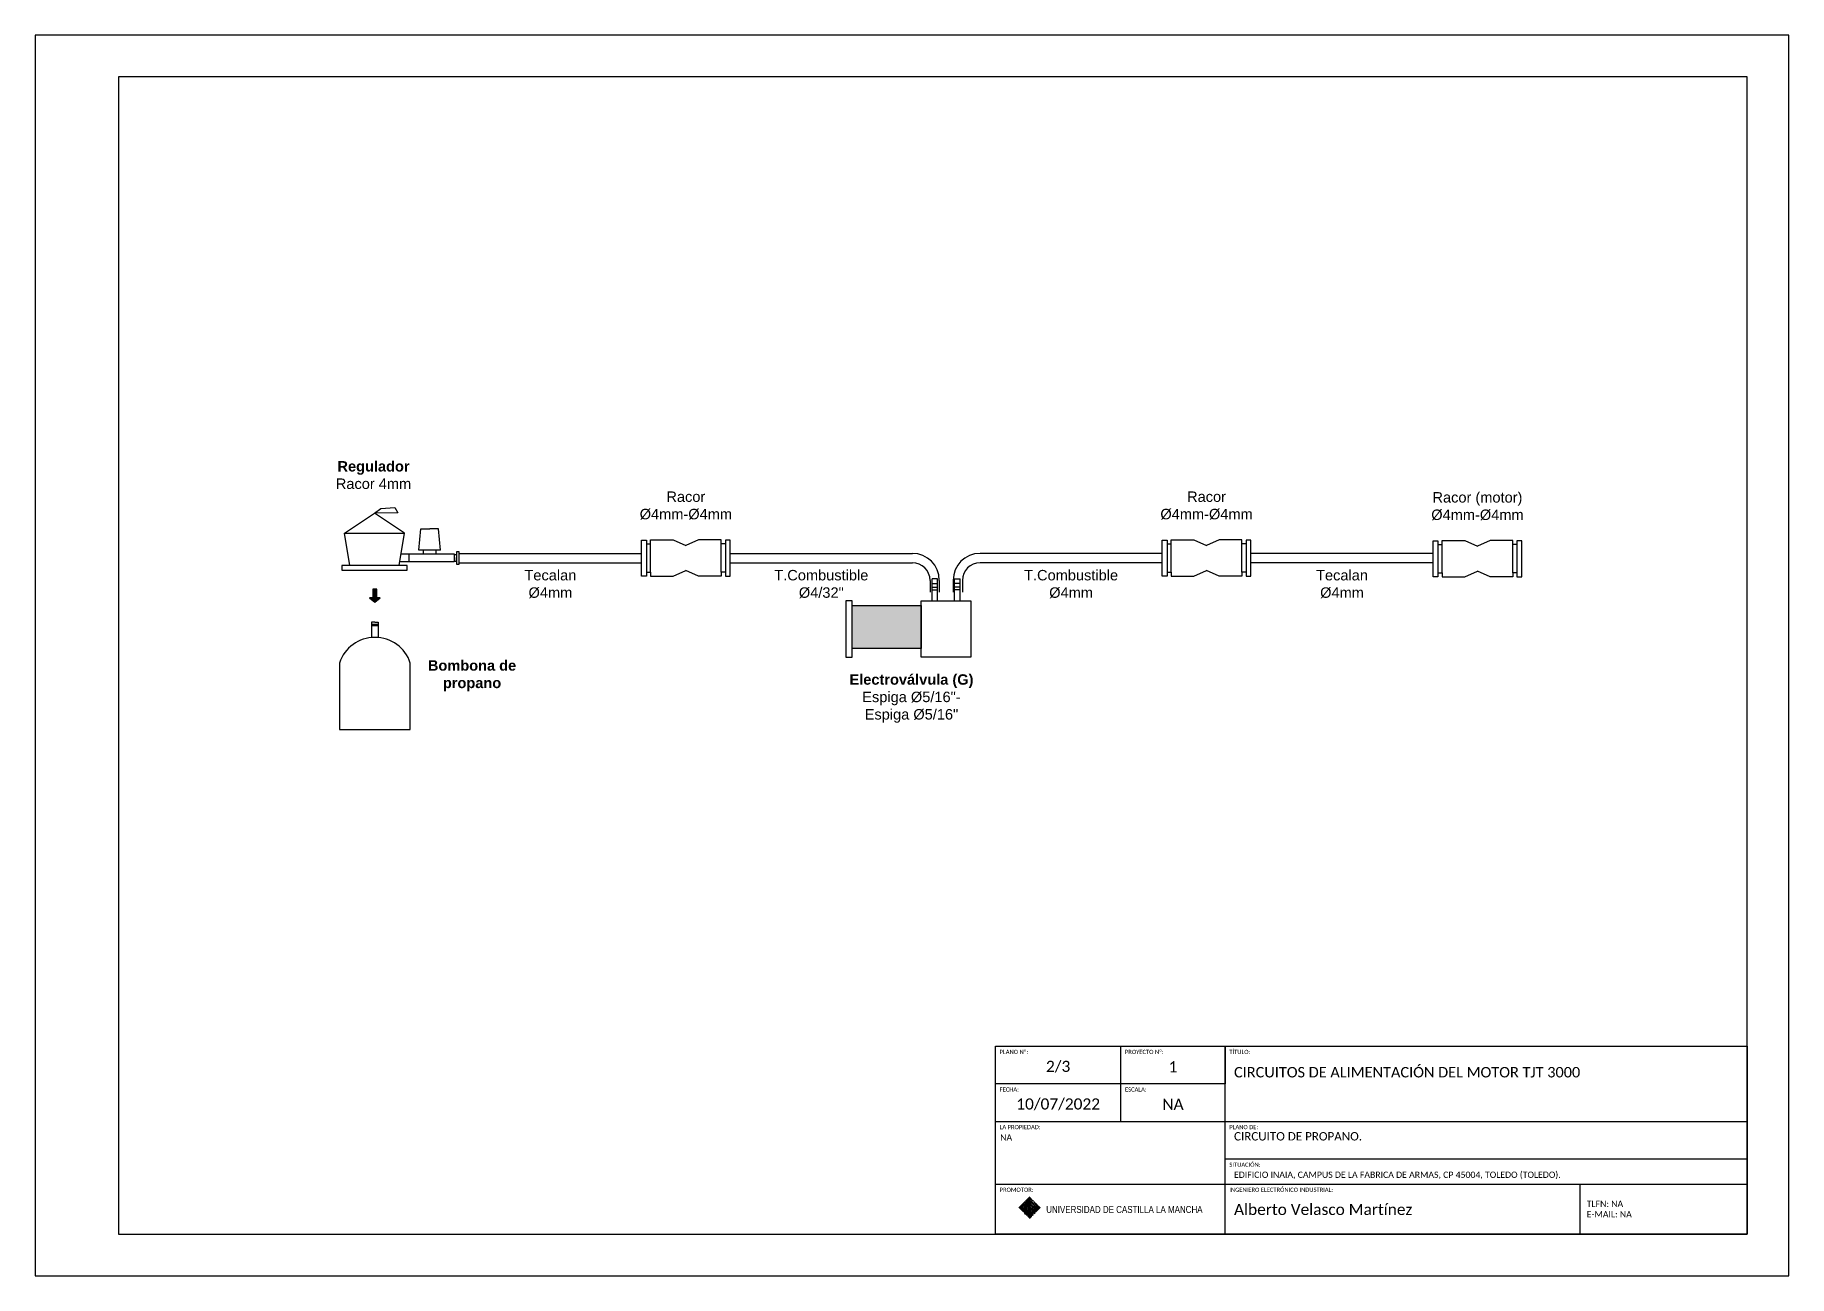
# Model space of a CAD drawing. Header units: millimetres. Extents: x 2619 to 3879, y 2394 to 2691.
# Drawn here: x 3039 to 3459, y 2393.6 to 2690.6 of the extents above; entities that cross this region are included whole.
import ezdxf

# ---------------------------------------------------------------- set-up
doc = ezdxf.new("R2010")
doc.units = ezdxf.units.MM
doc.layers.add('00_Leyenda', color=250, linetype='Continuous', lineweight=15)
for name, color, linetype in [('Cajetin', 7, 'Continuous'), ('Cajetin1', 7, 'Continuous'), ('Hoja', 7, 'Continuous')]:
    doc.layers.add(name, color=color, linetype=linetype)
doc.layers.add('LOGO CLM', color=7, linetype='Continuous', true_color=0xffffff)
doc.styles.add('estilo3', font='gdt.shx')
doc.styles.get("Standard").update_dxf_attribs({"font": 'arial.ttf'})

msp = doc.modelspace()

# ---------------------------------------------------------------- texts
at = {"char_height": 2.5}
for s, width, heights, insert, attachment_point in [('\\pxqc;{\\fArial|b1|i0|c0|p34;Regulador\\P}Racor 4mm', 55.7516, [0], (3092.13, 2588.63), 1), ('\\pxqc;Racor\\PØ4mm-Ø4mm', 33.8737, [13.95], (3194.81, 2577.98), 5), ('\\pxqc;Racor\\PØ4mm-Ø4mm', 33.8737, [13.95], (3319.5, 2577.98), 5), ('\\pxqc;Racor (motor)\\PØ4mm-Ø4mm', 33.8737, [13.95], (3384.37, 2577.82), 5), ('\\A1;\\pxqc;Tecalan\\PØ4mm', 33.8737, [13.95], (3162.37, 2559.19), 5), ('\\A1;\\pxqc;T.Combustible\\PØ4/32"', 33.8737, [13.95], (3227.25, 2559.19), 5), ('\\A1;\\pxqc;T.Combustible\\PØ4mm', 33.8737, [13.95], (3287.06, 2559.19), 5), ('\\A1;\\pxqc;Tecalan\\PØ4mm', 33.8737, [13.95], (3351.94, 2559.19), 5), ('\\pxqc;{\\fArial|b1|i0|c0|p34;Bombona de \\Ppropano}', 55.7516, [0], (3115.73, 2540.96), 1), ('\\pxqc;{\\fArial|b1|i0|c0|p34;Electroválvula (G)\\P\\A1;\\fArial|b0|i0|c0|p34;Espiga Ø5/16"-\\PEspiga Ø5/16"}', 55.7516, [0], (3220.96, 2537.6), 1)]:
    msp.add_mtext_dynamic_manual_height_columns(s, width=width, gutter_width=12.5, heights=heights, dxfattribs=dict(at, insert=insert, attachment_point=attachment_point))
at = {"layer": '00_Leyenda', "linetype": 'ByBlock', "lineweight": 0}
for s, width, heights, insert, char_height, attachment_point in [('\\pxi1,ql;{\\fCalibri Light|b0|i0|c0|p34;PLANO Nº:}', 84.3774, [10.15], (3268.96, 2447.71), 1, 1), ('{\\fCalibri Light|b0|i0|c0|p34;2/3}', 30, [5.09], (3283.96, 2443.66), 2.6667, 5), ('\\pxi1,ql;{\\fCalibri Light|b0|i0|c0|p34;PROYECTO Nº:}', 84.3774, [10.15], (3298.96, 2447.71), 1, 1), ('\\pxqc;{\\fCalibri Light|b0|i0|c0|p34;1}', 25, [5.09], (3298.96, 2444.99), 2.6667, 1), ('\\pxi1,ql;{\\fCalibri Light|b0|i0|c0|p34;TÍTULO:}', 84.3774, [10.15], (3323.96, 2447.71), 1, 1), ('{\\fCalibri Light|b0|i0|c0|p34;CIRCUITOS DE ALIMENTACIÓN DEL MOTOR TJT 3000}', 125, [13.01], (3326.08, 2443.6), 2.5, 1), ('\\pxi1,ql;{\\fCalibri Light|b0|i0|c0|p34;FECHA:}', 84.3774, [10.15], (3268.96, 2438.71), 1, 1), ('{\\fCalibri Light|b0|i0|c0|p34;10/07/2022}', 30, [5.09], (3283.96, 2434.66), 2.6667, 5), ('\\pxi1,ql;{\\fCalibri Light|b0|i0|c0|p34;ESCALA:}', 84.3774, [10.15], (3298.96, 2438.71), 1, 1), ('\\pxqc;{\\fCalibri Light|b0|i0|c0|p34;NA}', 25, [5.09], (3298.96, 2436.01), 2.6667, 1), ('\\pxi1,ql;{\\fCalibri Light|b0|i0|c0|p34;LA PROPIEDAD:}', 84.3774, [10.15], (3268.96, 2429.71), 1, 1), ('\\pxi1,ql;{\\fCalibri Light|b0|i0|c0|p34;PLANO DE:}', 84.3774, [10.15], (3323.96, 2429.71), 1, 1), ('{\\fCalibri Light|b0|i0|c0|p34;CIRCUITO DE PROPANO.}', 124.5512, [4.51], (3326.08, 2428.01), 2, 1), ('{\\fCalibri Light|b0|i0|c0|p34;NA}', 53.1941, [12.17], (3270.08, 2427.48), 1.5, 1), ('\\pxi1,ql;{\\fCalibri Light|b0|i0|c0|p34;SITUACIÓN:}', 84.3774, [10.15], (3323.96, 2420.71), 1, 1), ('\\pxi1,ql;{\\fCalibri Light|b0|i0|c0|p34;INGENIERO ELECTRÓNICO INDUSTRIAL:}', 84.3774, [10.15], (3323.96, 2414.71), 1, 1), ('{\\fCalibri Light|b0|i0|c0|p34;EDIFICIO INAIA, CAMPUS DE LA FABRICA DE ARMAS, CP 45004, TOLEDO (TOLEDO).}', 125, [13.01], (3326.08, 2418.56), 1.5, 1), ('\\pxi1,ql;{\\fCalibri Light|b0|i0|c0|p34;PROMOTOR:}', 84.3774, [10.15], (3268.96, 2414.71), 1, 1), ('{\\fCalibri Light|b0|i0|c0|p34;Alberto Velasco Martínez}', 85, [11.4], (3326.08, 2409.49), 2.6667, 4), ('\\pxql;{\\fCalibri Light|b0|i0|c0|p34;   TLFN: NA\\P   E-MAIL: NA}', 40, [12], (3408.96, 2409.59), 1.5, 4)]:
    msp.add_mtext_dynamic_manual_height_columns(s, width=width, gutter_width=13.33, heights=heights, dxfattribs=dict(at, insert=insert, char_height=char_height, attachment_point=attachment_point))
at = {"layer": 'LOGO CLM', "color": 234, "true_color": 0x971c47, "insert": (3281.1, 2410.33), "char_height": 1.6667, "width": 41.3899, "attachment_point": 1, "style": 'estilo3'}
msp.add_mtext('{\\fArial Narrow|b0|i0|c0|p34;UNIVERSIDAD DE CASTILLA LA MANCHA}', dxfattribs=at)

# ---------------------------------------------------------------- hatches: boundary and pattern name
h = msp.add_hatch(color=256)
h.dxf.hatch_style = 1
h.paths.add_polyline_path([(3119.85, 2555.92), (3119.07, 2555.92), (3120.34, 2554.85), (3121.61, 2555.92), (3120.82, 2555.92), (3120.82, 2557.98), (3119.85, 2557.98)])
at = {"transparency": 33554483}
h = msp.add_hatch(color=256, dxfattribs=at)
h.dxf.hatch_style = 1
h.paths.add_polyline_path([(3234.61, 2554.09), (3234.61, 2543.77), (3251.16, 2543.77), (3251.16, 2554.09)])

# ---------------------------------------------------------------- linework, layer by layer
for p, q in [((3113.09, 2571.41), (3120.24, 2576.2)), ((3120.24, 2576.2), (3121.73, 2577.27)), ((3125.83, 2576.28), (3120.24, 2576.2)), ((3127.39, 2571.41), (3120.24, 2576.2)), ((3121.73, 2577.27), (3125.12, 2577.48)), ((3121.73, 2577.27), (3121.73, 2577.27)), ((3125.12, 2577.48), (3125.83, 2576.28)), ((3114.34, 2563.61), (3113.09, 2571.41)), ((3113.09, 2571.41), (3127.39, 2571.41)), ((3126.14, 2563.61), (3127.39, 2571.41)), ((3130.88, 2567.34), (3131.32, 2572.45)), ((3131.32, 2572.45), (3133.46, 2572.45)), ((3135.6, 2572.45), (3133.46, 2572.45)), ((3136.04, 2567.34), (3135.6, 2572.45)), ((3126.59, 2566.4), (3139.3, 2566.4)), ((3128.45, 2566.4), (3128.45, 2564.51)), ((3136.04, 2567.34), (3130.88, 2567.34)), ((3139.3, 2566.4), (3139.3, 2564.51)), ((3139.3, 2566.23), (3139.92, 2566.23)), ((3139.92, 2566.23), (3139.92, 2565.36)), ((3140.56, 2566.51), (3184.19, 2566.51)), ((3184.19, 2561.11), (3184.19, 2569.72)), ((3184.19, 2569.72), (3185.36, 2569.72)), ((3185.36, 2569.72), (3185.36, 2561.11)), ((3185.36, 2568.81), (3186.34, 2568.81)), ((3186.34, 2568.81), (3186.34, 2569.75)), ((3186.34, 2569.75), (3191.79, 2569.75)), ((3186.34, 2562.03), (3186.34, 2568.81)), ((3191.79, 2569.75), (3194.81, 2568.42)), ((3197.83, 2569.75), (3194.81, 2568.42)), ((3203.28, 2569.75), (3197.83, 2569.75)), ((3203.28, 2568.81), (3203.28, 2569.75)), ((3204.27, 2568.81), (3203.28, 2568.81)), ((3203.28, 2562.03), (3203.28, 2568.81)), ((3205.44, 2569.72), (3204.27, 2569.72)), ((3204.27, 2569.72), (3204.27, 2561.11)), ((3205.44, 2561.11), (3205.44, 2569.72)), ((3205.44, 2566.51), (3249.06, 2566.51)), ((3308.87, 2566.51), (3265.25, 2566.51)), ((3308.87, 2561.11), (3308.87, 2569.72)), ((3308.87, 2569.72), (3310.04, 2569.72)), ((3310.04, 2569.72), (3310.04, 2561.11)), ((3310.04, 2568.81), (3311.03, 2568.81)), ((3311.03, 2568.81), (3311.03, 2569.75)), ((3311.03, 2569.75), (3316.48, 2569.75)), ((3311.03, 2562.03), (3311.03, 2568.81)), ((3316.48, 2569.75), (3319.5, 2568.42)), ((3322.52, 2569.75), (3319.5, 2568.42)), ((3327.97, 2569.75), (3322.52, 2569.75)), ((3327.97, 2568.81), (3327.97, 2569.75)), ((3328.96, 2568.81), (3327.97, 2568.81)), ((3327.97, 2562.03), (3327.97, 2568.81)), ((3330.13, 2569.72), (3328.96, 2569.72)), ((3328.96, 2569.72), (3328.96, 2561.11)), ((3330.13, 2561.11), (3330.13, 2569.72)), ((3373.75, 2566.51), (3330.13, 2566.51)), ((3373.75, 2560.95), (3373.75, 2569.56)), ((3373.75, 2569.56), (3374.92, 2569.56)), ((3374.92, 2569.56), (3374.92, 2560.95)), ((3374.92, 2568.64), (3375.91, 2568.64)), ((3375.91, 2568.64), (3375.91, 2569.59)), ((3375.91, 2569.59), (3381.36, 2569.59)), ((3375.91, 2561.87), (3375.91, 2568.64)), ((3381.36, 2569.59), (3384.37, 2568.26)), ((3387.39, 2569.59), (3384.37, 2568.26)), ((3392.84, 2569.59), (3387.39, 2569.59)), ((3392.84, 2568.64), (3392.84, 2569.59)), ((3393.83, 2568.64), (3392.84, 2568.64)), ((3392.84, 2561.87), (3392.84, 2568.64)), ((3395, 2569.56), (3393.83, 2569.56)), ((3393.83, 2569.56), (3393.83, 2560.95)), ((3395, 2560.95), (3395, 2569.56)), ((3139.3, 2564.51), (3126.29, 2564.5)), ((3139.3, 2564.67), (3139.92, 2564.67)), ((3139.92, 2564.67), (3139.92, 2565.54)), ((3140.56, 2564.3), (3184.19, 2564.3)), ((3185.36, 2562.03), (3186.34, 2562.03)), ((3186.34, 2562.03), (3186.34, 2561.08)), ((3191.79, 2561.08), (3194.81, 2562.41)), ((3197.83, 2561.08), (3194.81, 2562.41)), ((3204.27, 2562.03), (3203.28, 2562.03)), ((3203.28, 2562.03), (3203.28, 2561.08)), ((3205.44, 2564.3), (3249.06, 2564.3)), ((3308.87, 2564.3), (3265.25, 2564.3)), ((3310.04, 2562.03), (3311.03, 2562.03)), ((3311.03, 2562.03), (3311.03, 2561.08)), ((3316.48, 2561.08), (3319.5, 2562.41)), ((3322.52, 2561.08), (3319.5, 2562.41)), ((3328.96, 2562.03), (3327.97, 2562.03)), ((3327.97, 2562.03), (3327.97, 2561.08)), ((3373.75, 2564.3), (3330.13, 2564.3)), ((3381.36, 2560.92), (3384.37, 2562.25)), ((3387.39, 2560.92), (3384.37, 2562.25)), ((3185.36, 2561.11), (3184.19, 2561.11)), ((3186.34, 2561.08), (3191.79, 2561.08)), ((3203.28, 2561.08), (3197.83, 2561.08)), ((3204.27, 2561.11), (3205.44, 2561.11)), ((3253.29, 2560.08), (3253.29, 2557.25)), ((3253.78, 2555.21), (3253.78, 2560.41)), ((3255.09, 2560.41), (3253.78, 2560.41)), ((3253.78, 2559.36), (3255.09, 2559.36)), ((3253.78, 2558.48), (3255.09, 2558.48)), ((3253.78, 2557.81), (3255.09, 2557.81)), ((3255.09, 2555.21), (3255.09, 2560.41)), ((3255.5, 2560.08), (3255.5, 2557.25)), ((3258.81, 2560.08), (3258.81, 2557.25)), ((3259.16, 2555.21), (3259.16, 2560.41)), ((3259.16, 2560.41), (3260.47, 2560.41)), ((3260.47, 2559.36), (3259.16, 2559.36)), ((3260.47, 2558.48), (3259.16, 2558.48)), ((3260.47, 2557.81), (3259.16, 2557.81)), ((3260.47, 2555.21), (3260.47, 2560.41)), ((3261.02, 2560.08), (3261.02, 2557.25)), ((3310.04, 2561.11), (3308.87, 2561.11)), ((3311.03, 2561.08), (3316.48, 2561.08)), ((3327.97, 2561.08), (3322.52, 2561.08)), ((3328.96, 2561.11), (3330.13, 2561.11)), ((3374.92, 2560.95), (3373.75, 2560.95)), ((3374.92, 2561.87), (3375.91, 2561.87)), ((3375.91, 2561.87), (3375.91, 2560.92)), ((3375.91, 2560.92), (3381.36, 2560.92)), ((3392.84, 2560.92), (3387.39, 2560.92)), ((3393.83, 2561.87), (3392.84, 2561.87)), ((3392.84, 2561.87), (3392.84, 2560.92)), ((3393.83, 2560.95), (3395, 2560.95)), ((3120.34, 2550.08), (3119.55, 2550.08)), ((3119.55, 2550.08), (3119.55, 2546.42)), ((3119.55, 2549.62), (3121.13, 2549.62)), ((3120.34, 2550.08), (3121.13, 2550.08)), ((3121.13, 2550.08), (3121.13, 2546.42)), ((3119.55, 2549.27), (3121.13, 2549.27))]:
    msp.add_line(p, q)
for points in [[(3131.93, 2566.4), (3134.99, 2566.4), (3134.99, 2567.34), (3131.93, 2567.34)], [(3139.92, 2563.99), (3140.56, 2563.99), (3140.56, 2566.91), (3139.92, 2566.91)], [(3112.39, 2562.49), (3128.09, 2562.49), (3128.09, 2563.61), (3112.39, 2563.61)], [(3120.82, 2557.98), (3119.85, 2557.98), (3119.85, 2555.92), (3119.07, 2555.92), (3120.34, 2554.85), (3121.61, 2555.92), (3120.82, 2555.92)], [(3233.14, 2541.73), (3234.61, 2541.73), (3234.61, 2555.21), (3233.14, 2555.21)], [(3234.61, 2554.09), (3251.16, 2554.09), (3251.16, 2543.77), (3234.61, 2543.77)], [(3251.16, 2555.21), (3263.09, 2555.21), (3263.09, 2541.73), (3251.16, 2541.73)]]:
    msp.add_lwpolyline(points, close=True)
msp.add_lwpolyline([(3111.85, 2540.3), (3111.85, 2524.41), (3128.82, 2524.41), (3128.82, 2540.3)])
for centre, radius, start, end in [((3249.06, 2560.08), 6.44, 0, 90), ((3265.25, 2560.08), 6.44, 90, 180), ((3249.06, 2560.08), 4.22, 0, 90), ((3265.25, 2560.08), 4.22, 90, 180), ((3120.34, 2537.5), 8.93, 18.2035, 161.7965)]:
    msp.add_arc(centre, radius, start, end)
at = {"layer": 'Cajetin'}
msp.add_line((3323.96, 2439.59), (3323.96, 2448.59), dxfattribs=at)
at = {"layer": 'Cajetin1'}
for p, q in [((3298.96, 2430.59), (3298.96, 2448.59)), ((3323.96, 2439.59), (3268.96, 2439.59)), ((3268.96, 2430.59), (3448.96, 2430.59)), ((3323.96, 2421.59), (3448.96, 2421.59)), ((3408.96, 2403.59), (3408.96, 2415.59))]:
    msp.add_line(p, q, dxfattribs=at)
for points in [[(3058.96, 2403.59), (3448.96, 2403.59), (3448.96, 2680.59), (3058.96, 2680.59)], [(3448.96, 2448.59), (3448.96, 2430.59), (3448.96, 2403.59), (3268.96, 2403.59), (3268.96, 2448.59)]]:
    msp.add_lwpolyline(points, close=True, dxfattribs=at)
for points in [[(3323.96, 2448.59), (3323.96, 2439.59), (3268.96, 2439.59)], [(3268.96, 2415.59), (3323.96, 2415.59), (3323.96, 2439.59)], [(3323.96, 2403.59), (3323.96, 2415.59), (3448.96, 2415.59)]]:
    msp.add_lwpolyline(points, dxfattribs=at)
at = {"layer": 'Hoja'}
msp.add_lwpolyline([(3038.96, 2393.59), (3458.96, 2393.59), (3458.96, 2690.59), (3038.96, 2690.59)], close=True, dxfattribs=at)
at = {"layer": 'LOGO CLM', "color": 234, "true_color": 0x971c47}
for p, q in [((3274.58, 2409.91), (3277.15, 2412.48)), ((3274.61, 2409.87), (3276.1, 2411.36)), ((3274.65, 2409.83), (3275.86, 2411.04)), ((3274.69, 2409.79), (3275.77, 2410.88)), ((3275.83, 2410.25), (3277.25, 2411.67)), ((3275.85, 2410.34), (3277.19, 2411.69)), ((3275.87, 2410.44), (3277.13, 2411.7)), ((3275.89, 2410.54), (3277.03, 2411.68)), ((3275.93, 2410.66), (3276.92, 2411.64)), ((3275.99, 2410.79), (3276.78, 2411.58)), ((3276.09, 2410.97), (3276.61, 2411.48)), ((3276.2, 2411.45), (3277.19, 2412.45)), ((3276.25, 2409.98), (3277.09, 2410.83)), ((3276.25, 2409.91), (3277.16, 2410.83)), ((3276.25, 2410.07), (3277.01, 2410.82)), ((3276.25, 2409.83), (3277.23, 2410.82)), ((3276.27, 2410.16), (3276.91, 2410.8)), ((3276.51, 2411.69), (3277.23, 2412.41)), ((3276.51, 2410.86), (3277.3, 2411.65)), ((3276.68, 2411.78), (3277.27, 2412.37)), ((3276.68, 2410.95), (3277.36, 2411.63)), ((3276.71, 2410.22), (3277.3, 2410.81)), ((3276.8, 2410.99), (3277.41, 2411.6)), ((3276.81, 2411.84), (3277.31, 2412.33)), ((3276.9, 2411.02), (3277.46, 2411.58)), ((3276.93, 2411.88), (3277.34, 2412.29)), ((3276.99, 2411.04), (3277.51, 2411.56)), ((3277.04, 2411.91), (3277.38, 2412.26)), ((3277.08, 2411.04), (3277.56, 2411.53)), ((3277.13, 2411.93), (3277.42, 2412.22)), ((3277.15, 2411.04), (3277.61, 2411.5)), ((3277.19, 2411.91), (3277.46, 2412.18)), ((3277.22, 2411.04), (3277.66, 2411.47)), ((3277.25, 2411.9), (3277.49, 2412.14)), ((3277.29, 2411.03), (3277.7, 2411.44)), ((3277.31, 2411.88), (3277.53, 2412.1)), ((3277.35, 2411.02), (3277.74, 2411.41)), ((3277.36, 2411.86), (3277.57, 2412.07)), ((3277.42, 2411.84), (3277.61, 2412.03)), ((3277.42, 2411), (3277.79, 2411.37)), ((3277.47, 2411.82), (3277.65, 2411.99)), ((3277.47, 2410.98), (3277.83, 2411.34)), ((3277.52, 2411.79), (3277.68, 2411.95)), ((3277.53, 2410.96), (3277.87, 2411.3)), ((3277.58, 2411.77), (3277.72, 2411.92)), ((3277.58, 2410.94), (3277.91, 2411.27)), ((3277.63, 2411.74), (3277.76, 2411.88)), ((3277.63, 2410.92), (3277.95, 2411.23)), ((3277.67, 2411.72), (3277.8, 2411.84)), ((3277.68, 2410.89), (3277.98, 2411.19)), ((3277.72, 2411.69), (3277.84, 2411.8)), ((3277.73, 2410.86), (3278.02, 2411.15)), ((3277.77, 2411.66), (3277.87, 2411.76)), ((3277.77, 2410.83), (3278.05, 2411.11)), ((3277.81, 2411.63), (3277.91, 2411.73)), ((3277.81, 2410.79), (3278.08, 2411.06)), ((3277.86, 2411.6), (3277.95, 2411.69)), ((3277.86, 2410.76), (3278.12, 2411.02)), ((3277.89, 2410.72), (3278.15, 2410.98)), ((3277.9, 2411.56), (3277.99, 2411.65)), ((3277.93, 2410.68), (3278.18, 2410.93)), ((3277.94, 2411.53), (3278.03, 2411.61)), ((3277.97, 2410.64), (3278.2, 2410.88)), ((3277.98, 2411.49), (3278.06, 2411.57)), ((3278, 2410.6), (3278.23, 2410.83)), ((3278.02, 2411.46), (3278.1, 2411.54)), ((3278.06, 2411.42), (3278.14, 2411.5)), ((3278.1, 2411.38), (3278.18, 2411.46)), ((3278.14, 2411.34), (3278.21, 2411.42)), ((3278.17, 2411.3), (3278.25, 2411.38)), ((3278.21, 2411.26), (3278.29, 2411.35)), ((3278.24, 2411.22), (3278.33, 2411.31)), ((3278.27, 2411.18), (3278.37, 2411.27)), ((3278.3, 2411.13), (3278.4, 2411.23)), ((3278.33, 2411.09), (3278.44, 2411.2)), ((3278.36, 2411.04), (3278.48, 2411.16)), ((3278.39, 2410.99), (3278.52, 2411.12)), ((3278.42, 2410.94), (3278.56, 2411.08)), ((3278.44, 2410.89), (3278.59, 2411.04)), ((3278.47, 2410.84), (3278.63, 2411.01)), ((3278.49, 2410.79), (3278.67, 2410.97)), ((3278.51, 2410.73), (3278.71, 2410.93)), ((3278.53, 2410.68), (3278.75, 2410.89)), ((3278.55, 2410.62), (3278.78, 2410.85)), ((3278.57, 2410.56), (3278.82, 2410.82)), ((3274.73, 2409.76), (3275.72, 2410.74)), ((3274.77, 2409.72), (3275.67, 2410.62)), ((3274.8, 2409.68), (3275.64, 2410.52)), ((3274.84, 2409.64), (3275.62, 2410.42)), ((3274.88, 2409.6), (3275.6, 2410.33)), ((3274.92, 2409.57), (3275.59, 2410.24)), ((3274.96, 2409.53), (3275.59, 2410.16)), ((3274.99, 2409.49), (3275.58, 2410.08)), ((3275.03, 2409.45), (3275.58, 2410)), ((3275.07, 2409.41), (3275.58, 2409.93)), ((3275.11, 2409.38), (3275.58, 2409.85)), ((3275.15, 2409.34), (3275.58, 2409.78)), ((3275.18, 2409.3), (3275.58, 2409.7)), ((3275.22, 2409.26), (3275.58, 2409.62)), ((3275.26, 2409.22), (3275.58, 2409.55)), ((3275.3, 2409.19), (3275.58, 2409.47)), ((3275.33, 2409.15), (3275.58, 2409.4)), ((3275.37, 2409.11), (3275.58, 2409.32)), ((3275.41, 2409.07), (3275.58, 2409.24)), ((3275.45, 2409.04), (3275.58, 2409.17)), ((3275.49, 2409), (3275.58, 2409.09)), ((3275.52, 2408.96), (3275.58, 2409.02)), ((3275.56, 2408.92), (3275.58, 2408.94)), ((3275.82, 2410.17), (3276.22, 2410.56)), ((3275.82, 2410.09), (3276.12, 2410.39)), ((3275.82, 2410.01), (3276.08, 2410.27)), ((3275.82, 2409.94), (3276.05, 2410.17)), ((3275.82, 2409.86), (3276.04, 2410.08)), ((3275.82, 2409.78), (3276.03, 2410)), ((3275.82, 2409.71), (3276.03, 2409.92)), ((3275.82, 2409.63), (3276.03, 2409.85)), ((3275.82, 2409.56), (3276.03, 2409.77)), ((3275.82, 2409.48), (3276.03, 2409.69)), ((3275.82, 2409.4), (3276.03, 2409.62)), ((3275.82, 2409.33), (3276.03, 2409.54)), ((3275.82, 2409.25), (3276.03, 2409.47)), ((3275.82, 2409.18), (3276.03, 2409.39)), ((3275.82, 2409.1), (3276.03, 2409.31)), ((3275.82, 2409.03), (3276.03, 2409.24)), ((3275.82, 2408.95), (3276.03, 2409.16)), ((3275.82, 2408.87), (3276.03, 2409.09)), ((3275.82, 2408.8), (3276.03, 2409.01)), ((3275.82, 2408.72), (3276.03, 2408.94)), ((3275.83, 2408.66), (3276.03, 2408.86)), ((3275.87, 2408.62), (3276.03, 2408.78)), ((3275.9, 2408.58), (3276.03, 2408.71)), ((3275.94, 2408.54), (3276.03, 2408.63)), ((3275.98, 2408.5), (3276.03, 2408.56)), ((3276.02, 2408.47), (3276.03, 2408.48)), ((3276.25, 2409.76), (3276.58, 2410.1)), ((3276.25, 2409.68), (3276.49, 2409.93)), ((3276.25, 2409.6), (3276.46, 2409.82)), ((3276.25, 2409.53), (3276.45, 2409.74)), ((3276.25, 2409.45), (3276.45, 2409.66)), ((3276.25, 2409.38), (3276.46, 2409.59)), ((3276.25, 2409.3), (3276.47, 2409.53)), ((3276.25, 2409.23), (3276.49, 2409.47)), ((3276.25, 2409.15), (3276.51, 2409.42)), ((3276.25, 2409.07), (3276.54, 2409.37)), ((3276.25, 2409), (3276.57, 2409.32)), ((3276.25, 2408.92), (3276.6, 2409.28)), ((3276.25, 2408.85), (3276.46, 2409.06)), ((3276.25, 2408.77), (3276.45, 2408.98)), ((3276.25, 2408.7), (3276.45, 2408.9)), ((3276.25, 2408.62), (3276.45, 2408.83)), ((3276.25, 2408.54), (3276.45, 2408.75)), ((3276.25, 2408.47), (3276.45, 2408.67)), ((3276.25, 2408.39), (3276.45, 2408.6)), ((3276.25, 2408.32), (3276.45, 2408.52)), ((3276.25, 2408.24), (3276.45, 2408.45)), ((3276.28, 2408.2), (3276.45, 2408.37)), ((3276.31, 2410.27), (3276.8, 2410.77)), ((3276.32, 2408.16), (3276.45, 2408.29)), ((3276.36, 2408.13), (3276.45, 2408.22)), ((3276.39, 2410.43), (3276.65, 2410.69)), ((3276.4, 2408.09), (3276.45, 2408.14)), ((3276.43, 2408.05), (3276.45, 2408.07)), ((3276.66, 2408.97), (3277.53, 2409.84)), ((3276.67, 2409.73), (3277.08, 2410.14)), ((3276.67, 2409.65), (3277.16, 2410.14)), ((3276.67, 2408.89), (3277.55, 2409.78)), ((3276.67, 2408.82), (3277.56, 2409.71)), ((3276.67, 2408.74), (3277.55, 2409.63)), ((3276.67, 2408.67), (3277.52, 2409.52)), ((3276.67, 2408.59), (3277.42, 2409.35)), ((3276.67, 2408.51), (3277.42, 2409.27)), ((3276.67, 2408.44), (3277.42, 2409.19)), ((3276.67, 2408.36), (3277.42, 2409.12)), ((3276.67, 2408.29), (3277.48, 2409.1)), ((3276.67, 2408.21), (3277.52, 2409.07)), ((3276.67, 2408.13), (3277.55, 2409.02)), ((3276.67, 2408.06), (3277.56, 2408.95)), ((3276.67, 2407.98), (3277.56, 2408.87)), ((3276.67, 2407.91), (3277.56, 2408.8)), ((3276.67, 2407.83), (3277.56, 2408.72)), ((3276.68, 2409.82), (3276.99, 2410.13)), ((3276.68, 2409.59), (3277.22, 2410.13)), ((3276.7, 2409.53), (3277.28, 2410.11)), ((3276.7, 2407.79), (3277.56, 2408.65)), ((3276.72, 2409.48), (3277.33, 2410.09)), ((3276.73, 2407.75), (3277.56, 2408.57)), ((3276.75, 2409.43), (3277.37, 2410.06)), ((3276.76, 2409.97), (3276.83, 2410.05)), ((3276.77, 2407.71), (3277.56, 2408.5)), ((3276.79, 2409.39), (3277.42, 2410.02)), ((3276.8, 2409.33), (3277.45, 2409.98)), ((3276.8, 2409.25), (3277.49, 2409.94)), ((3276.8, 2409.18), (3277.51, 2409.89)), ((3276.81, 2407.67), (3277.56, 2408.42)), ((3276.85, 2407.64), (3277.56, 2408.34)), ((3276.88, 2410.32), (3277.36, 2410.8)), ((3276.89, 2407.6), (3277.56, 2408.27)), ((3276.92, 2407.56), (3277.56, 2408.19)), ((3276.96, 2407.52), (3277.56, 2408.12)), ((3276.99, 2410.35), (3277.42, 2410.78)), ((3277, 2407.48), (3277.56, 2408.04)), ((3277.04, 2407.45), (3277.56, 2407.97)), ((3277.07, 2410.36), (3277.47, 2410.76)), ((3277.08, 2407.41), (3277.56, 2407.89)), ((3277.11, 2407.37), (3277.56, 2407.81)), ((3277.15, 2410.36), (3277.52, 2410.73)), ((3277.22, 2410.35), (3277.57, 2410.7)), ((3277.28, 2410.34), (3277.62, 2410.67)), ((3277.34, 2410.32), (3277.66, 2410.64)), ((3277.39, 2410.3), (3277.7, 2410.61)), ((3277.44, 2410.27), (3277.74, 2410.57)), ((3277.49, 2410.24), (3277.78, 2410.53)), ((3277.53, 2410.21), (3277.81, 2410.49)), ((3277.57, 2410.17), (3277.85, 2410.45)), ((3277.61, 2410.13), (3277.87, 2410.4)), ((3277.64, 2410.09), (3277.9, 2410.35)), ((3277.64, 2409.25), (3278, 2409.62)), ((3277.67, 2410.05), (3277.93, 2410.3)), ((3277.68, 2409.22), (3278, 2409.54)), ((3277.69, 2409.38), (3278, 2409.69)), ((3277.7, 2410), (3277.95, 2410.25)), ((3277.71, 2409.18), (3278, 2409.46)), ((3277.72, 2409.95), (3277.97, 2410.19)), ((3277.74, 2409.89), (3277.98, 2410.13)), ((3277.74, 2409.51), (3278, 2409.77)), ((3277.74, 2409.13), (3278, 2409.39)), ((3277.76, 2409.83), (3277.99, 2410.06)), ((3277.76, 2409.07), (3278, 2409.31)), ((3277.77, 2409.76), (3278, 2409.99)), ((3277.77, 2409.69), (3278, 2409.92)), ((3277.77, 2409.61), (3278, 2409.84)), ((3277.77, 2409.01), (3278, 2409.24)), ((3277.77, 2408.93), (3278, 2409.16)), ((3277.77, 2408.86), (3278, 2409.08)), ((3277.77, 2408.78), (3278, 2409.01)), ((3277.77, 2408.71), (3278, 2408.93)), ((3277.77, 2408.63), (3278, 2408.86)), ((3277.77, 2408.55), (3278, 2408.78)), ((3277.77, 2408.48), (3278, 2408.71)), ((3277.77, 2408.4), (3278, 2408.63)), ((3277.77, 2408.33), (3278, 2408.55)), ((3277.77, 2408.25), (3278, 2408.48)), ((3277.77, 2408.17), (3278, 2408.4)), ((3277.77, 2408.1), (3278, 2408.33)), ((3277.81, 2408.07), (3278, 2408.25)), ((3278.03, 2410.56), (3278.26, 2410.78)), ((3278.06, 2410.51), (3278.28, 2410.73)), ((3278.09, 2410.46), (3278.3, 2410.68)), ((3278.11, 2410.41), (3278.32, 2410.62)), ((3278.13, 2410.36), (3278.34, 2410.56)), ((3278.16, 2410.3), (3278.36, 2410.51)), ((3278.17, 2410.24), (3278.38, 2410.45)), ((3278.19, 2410.18), (3278.39, 2410.39)), ((3278.2, 2410.12), (3278.4, 2410.32)), ((3278.21, 2410.05), (3278.41, 2410.26)), ((3278.21, 2409.98), (3278.42, 2410.19)), ((3278.21, 2409.91), (3278.42, 2410.12)), ((3278.21, 2409.83), (3278.43, 2410.04)), ((3278.21, 2409.75), (3278.43, 2409.97)), ((3278.21, 2409.68), (3278.43, 2409.89)), ((3278.21, 2409.6), (3278.43, 2409.81)), ((3278.21, 2409.53), (3278.43, 2409.74)), ((3278.21, 2409.45), (3278.43, 2409.66)), ((3278.21, 2409.37), (3278.43, 2409.59)), ((3278.21, 2409.3), (3278.43, 2409.51)), ((3278.21, 2409.22), (3278.43, 2409.44)), ((3278.21, 2409.15), (3278.43, 2409.36)), ((3278.21, 2409.07), (3278.43, 2409.28)), ((3278.21, 2409), (3278.43, 2409.21)), ((3278.21, 2408.92), (3278.43, 2409.13)), ((3278.21, 2408.84), (3278.43, 2409.06)), ((3278.21, 2408.77), (3278.43, 2408.98)), ((3278.21, 2408.69), (3278.43, 2408.9)), ((3278.21, 2408.62), (3278.43, 2408.83)), ((3278.21, 2408.54), (3278.43, 2408.75)), ((3278.21, 2408.47), (3278.43, 2408.68)), ((3278.58, 2410.5), (3278.86, 2410.78)), ((3278.6, 2410.44), (3278.9, 2410.74)), ((3278.61, 2410.38), (3278.93, 2410.7)), ((3278.62, 2410.31), (3278.97, 2410.66)), ((3278.63, 2410.25), (3279.01, 2410.63)), ((3278.64, 2410.18), (3279.05, 2410.59)), ((3278.64, 2410.1), (3279.09, 2410.55)), ((3278.64, 2410.03), (3279.12, 2410.51)), ((3278.64, 2409.95), (3279.16, 2410.48)), ((3278.64, 2409.88), (3279.2, 2410.44)), ((3278.64, 2409.8), (3279.24, 2410.4)), ((3278.64, 2409.73), (3279.28, 2410.36)), ((3278.64, 2409.65), (3279.31, 2410.32)), ((3278.64, 2409.57), (3279.35, 2410.29)), ((3278.64, 2409.5), (3279.39, 2410.25)), ((3278.64, 2409.42), (3279.43, 2410.21)), ((3278.64, 2409.35), (3279.47, 2410.17)), ((3278.64, 2409.27), (3279.5, 2410.13)), ((3278.64, 2409.2), (3279.54, 2410.1)), ((3278.64, 2409.12), (3279.58, 2410.06)), ((3278.64, 2409.04), (3279.62, 2410.02)), ((3278.64, 2408.97), (3279.65, 2409.98)), ((3278.64, 2408.89), (3279.69, 2409.94))]:
    msp.add_line(p, q, dxfattribs=at)

msp.set_redraw_order([(e.dxf.handle, doc.entitydb.next_handle()) for e in msp.query("TEXT MTEXT ATTDEF DIMENSION ARC_DIMENSION")])  # texts and dimensions are drawn at this point

doc.saveas('drawing.dxf')
